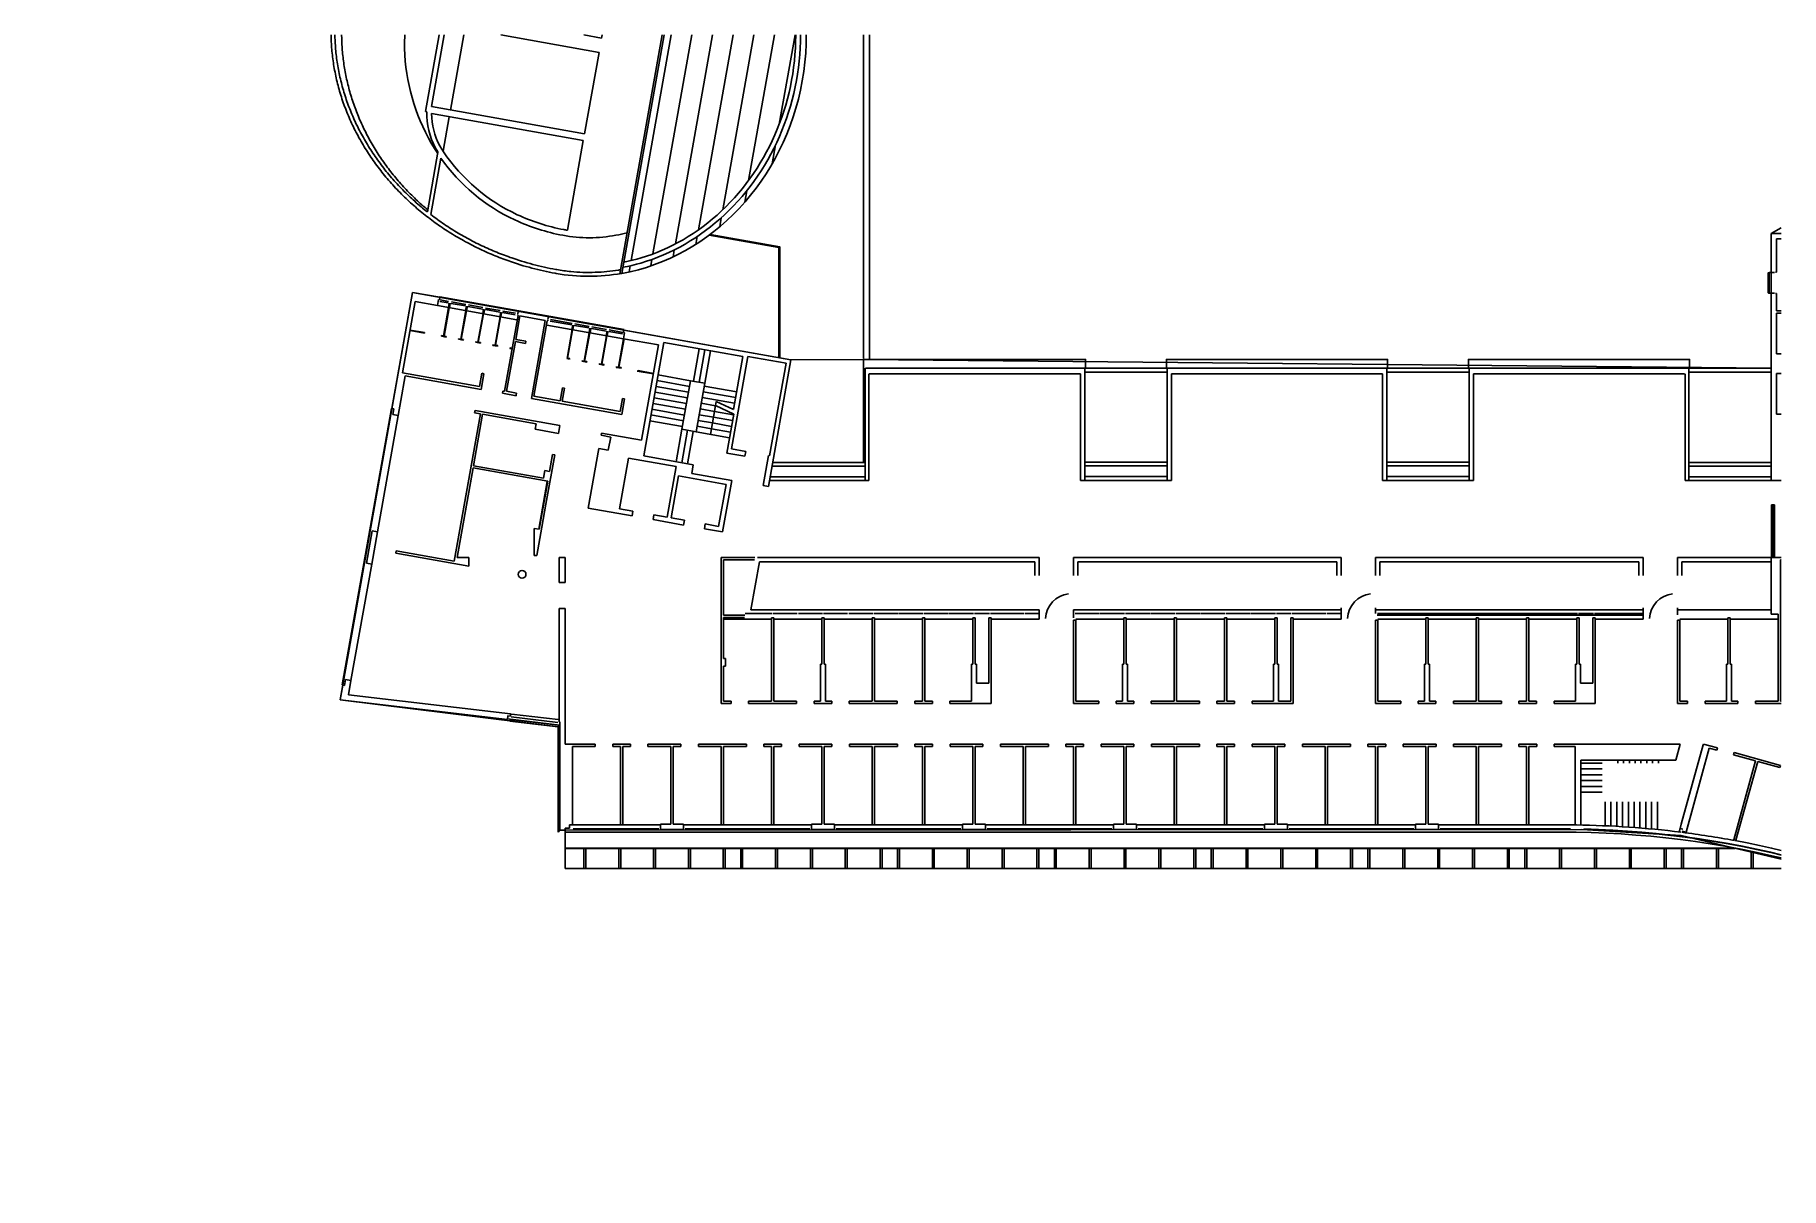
# Paper-space layout 'EPS' of a CAD drawing. Header units: millimetres. Extents: x 0 to 285, y 0 to 188.
# The model-space entities are those that its viewports show. They can reach past a viewport. Long polylines and large blocks are cut down to what shows.
import ezdxf

# ---------------------------------------------------------------- set-up
doc = ezdxf.new("R2010")
doc.units = ezdxf.units.MM
doc.header["$LTSCALE"] = 5
for name, color, linetype in [('A_MCUT_STEL', 1, 'Continuous'), ('A_ROOF', 5, 'Continuous'), ('A_SEEN_LT', 1, 'Continuous'), ('A_SEEN_MD', 3, 'Continuous'), ('A_WALL_GLAS', 1, 'Continuous'), ('A_WALL_PRTN', 2, 'Continuous')]:
    doc.layers.add(name, color=color, linetype=linetype)
doc.layers.get('0').off()
doc.layers.get('A_MCUT_STEL').off()

# ---------------------------------------------------------------- blocks, each defined once
blk = doc.blocks.new('1')
at = {"layer": 'A_WALL_PRTN'}
for p, q in [((-59, 6), (-5.6, 6)), ((-59, 6), (-59, 6)), ((-59, 6), (-59, 6)), ((-59, 6), (-59, -22)), ((6.4, 6), (59, 6)), ((30, 6), (30, 6)), ((30, 6), (30, 6)), ((59, -22), (59, 6)), ((-59, -19), (-59, -19)), ((-59, -19), (-59, -19)), ((-59, -22), (59, -22)), ((59, -19), (59, -19)), ((59, -19), (59, -19)), ((59, -19), (59, -19))]:
    blk.add_line(p, q, dxfattribs=at)

msp = doc.modelspace()

# ---------------------------------------------------------------- linework, layer by layer
at = {"layer": 'A_ROOF'}
for p, q in [((6346.2, 3139), (6218, 3065)), ((6218, 3065), (6218, 2369)), ((-799.6, 2760.6), (-1174.2, 657.4)), ((1154.7, 2412.5), (-799.6, 2760.6)), ((1530, 2415), (1154.7, 2412.5)), ((6218, 2369), (1530, 2415)), ((-1174.2, 657.4), (-47, 517.6)), ((-47, 517.6), (-47, -27)), ((-47, -27), (-39.5, -15)), ((-39.5, -15), (5240, -13)), ((5240, -13), (5752.2, -43.4)), ((5752.2, -43.4), (6494.9, -218.8))]:
    msp.add_line(p, q, dxfattribs=at)
at = {"layer": 'A_SEEN_LT'}
for p, q in [((6202.5, 2861), (6202.5, 2759)), ((6206.5, 2861), (6206.5, 2759)), ((-615.2, 2706.4), (-658.6, 2714.2)), ((-657.2, 2722), (-613.8, 2714.3)), ((-599.6, 2711.8), (-525.2, 2698.5)), ((-526.6, 2690.7), (-601, 2703.9)), ((-438, 2674.9), (-512.4, 2688.1)), ((-511, 2696), (-436.6, 2682.7)), ((-349.4, 2659.1), (-423.8, 2672.3)), ((-422.4, 2680.2), (-348, 2667)), ((-269.7, 2644.9), (-335.2, 2656.5)), ((-333.7, 2664.4), (-268.3, 2652.8)), ((-255.1, 2641.3), (-324.8, 2250.2)), ((-266.8, 2518.4), (-245.2, 2639.5)), ((-114.3, 2616.2), (-186, 2213.4)), ((23.9, 2600.7), (-88.1, 2620.7)), ((6245, 2666.1), (6611, 2666.1)), ((6245, 2654.1), (6611, 2654.1)), ((-104.4, 2614.5), (-173.8, 2225.2)), ((-89.5, 2612.8), (22.5, 2592.9)), ((36.8, 2590.3), (111.1, 2577.1)), ((112.5, 2585), (38.2, 2598.2)), ((125.4, 2574.6), (199.7, 2561.3)), ((201.1, 2569.2), (126.8, 2582.4)), ((214, 2558.8), (284.1, 2546.3)), ((285.5, 2554.2), (215.4, 2566.7)), ((-314.6, 2250.2), (-268.9, 2506.6)), ((-216.7, 2497.3), (-268.9, 2506.6)), ((-214.6, 2509.1), (-266.8, 2518.4)), ((-216.7, 2497.3), (-214.6, 2509.1)), ((650.5, 2302.2), (680.3, 2469.6)), ((680, 2297), (709.8, 2464.3)), ((709.6, 2291.7), (739.4, 2459.1)), ((-454.1, 2275.1), (-851.1, 2345.8)), ((981.5, 2421), (981.5, 2421)), ((-445.7, 2259.6), (-837.8, 2329.5)), ((-442.1, 2343), (-454.1, 2275.1)), ((-431.2, 2341), (-445.7, 2259.6)), ((-431.2, 2341), (-445.7, 2259.6)), ((-431.2, 2341), (-442.1, 2343)), ((-25.8, 2268.8), (-37.9, 2201)), ((-15, 2266.9), (-27.1, 2199)), ((-15, 2266.9), (-25.8, 2268.8)), ((625.2, 2245.8), (457.8, 2275.6)), ((630.5, 2275.3), (463.1, 2305.1)), ((635.7, 2304.9), (468.4, 2334.7)), ((635.7, 2304.9), (591, 2053.8)), ((709.6, 2291.7), (635.7, 2304.9)), ((664.8, 2040.7), (709.6, 2291.7)), ((706.9, 2276.9), (874.3, 2247.1)), ((-332.9, 2251.6), (-334.9, 2239.9)), ((-334.9, 2239.9), (-326.8, 2238.4)), ((-332.9, 2251.6), (-324.8, 2250.2)), ((-264.8, 2227.4), (-326.8, 2238.5)), ((-314.6, 2250.2), (-262.4, 2240.9)), ((-264.2, 2231.1), (-264.8, 2227.4)), ((-262.4, 2240.9), (-264.2, 2231.1)), ((-186, 2213.4), (280.6, 2130.3)), ((-173.8, 2225.2), (-37.9, 2201)), ((-27.1, 2199), (272.2, 2145.7)), ((284.3, 2213.6), (272.2, 2145.7)), ((295.1, 2211.6), (280.6, 2130.3)), ((295.1, 2211.6), (284.3, 2213.6)), ((609.4, 2157.2), (442, 2187)), ((614.7, 2186.7), (447.3, 2216.5)), ((619.9, 2216.3), (452.6, 2246.1)), ((691.1, 2188.3), (765, 2175.2)), ((696.4, 2217.9), (863.8, 2188.1)), ((701.7, 2247.4), (869, 2217.6)), ((738.7, 2027.5), (765.3, 2177.2)), ((-449.8, 2134), (-585.3, 1373.6)), ((-438, 2131.9), (-485.3, 1866.1)), ((-477.2, 2151.1), (-479.3, 2139.3)), ((-477.2, 2151.1), (-479.3, 2139.3)), ((-479.3, 2139.3), (-449.8, 2134)), ((-477.2, 2151.1), (-435.9, 2143.7)), ((-38.4, 2072.9), (-477.2, 2151.1)), ((-161.8, 2082.7), (-438, 2131.9)), ((-166.9, 2054.3), (-161.8, 2082.7)), ((593.6, 2068.6), (426.3, 2098.4)), ((598.9, 2098.1), (431.5, 2127.9)), ((604.2, 2127.6), (436.8, 2157.5)), ((675.4, 2099.7), (749.2, 2086.6)), ((680.6, 2129.3), (754.5, 2116.1)), ((685.9, 2158.8), (759.7, 2145.6)), ((749.2, 2086.6), (847.7, 2069)), ((754.5, 2116.1), (852.9, 2098.6)), ((759.7, 2145.6), (858.2, 2128.1)), ((846.9, 2160.6), (858.5, 2158.5)), ((-45.5, 2032.7), (-166.9, 2054.3)), ((-45.5, 2032.7), (-38.4, 2072.9)), ((561.2, 1886.4), (591, 2053.8)), ((590.7, 1881.2), (620.5, 2048.6)), ((591, 2053.8), (664.8, 2040.7)), ((620.3, 1875.9), (650.1, 2043.3)), ((664.8, 2040.7), (837.1, 2010)), ((670.1, 2070.2), (743.9, 2057)), ((743.9, 2057), (842.4, 2039.5)), ((-65.3, 1921.9), (-110.7, 1666.9)), ((-77.1, 1924), (-92.6, 1836.8)), ((-77.1, 1924), (-65.3, 1921.9)), ((-487.4, 1854.3), (-569.8, 1392)), ((-101.7, 1785.6), (-487.4, 1854.3)), ((-123.3, 1801.6), (-485.3, 1866.1)), ((-116.3, 1841), (-123.3, 1801.6)), ((-116.3, 1841), (-92.6, 1836.8)), ((-104.1, 1784), (-147.9, 1537.9)), ((-101.7, 1785.6), (-145.9, 1537.5)), ((-110.7, 1666.9), (-131.8, 1548.7)), ((-171.9, 1402), (-171.9, 1542.1)), ((-171.9, 1542.1), (-145.9, 1537.5)), ((-131.8, 1548.7), (-157.9, 1402)), ((-886.4, 1415.1), (-884.3, 1426.9)), ((-886.4, 1415.1), (-508.8, 1347.8)), ((-884.3, 1426.9), (-585.3, 1373.6)), ((-508.8, 1392), (-569.8, 1392)), ((-508.8, 1347.8), (-508.8, 1392)), ((-171.9, 1402), (-157.9, 1402)), ((794, 1094.9), (794, 1392)), ((968.8, 1392), (794, 1392)), ((806, 1094.9), (806, 1380)), ((966.7, 1380), (806, 1380)), ((6266, 1392), (6635.6, 1392)), ((6266, 1380), (6635.6, 1380)), ((794, 1094.9), (794, 638.9)), ((915.9, 1094.9), (806, 1094.9)), ((806, 1082.9), (806, 870.5)), ((913.8, 1082.9), (806, 1082.9)), ((1057, 1102.9), (917.3, 1102.9)), ((1057, 1102.6), (917.3, 1102.6)), ((1187, 1102.9), (1063, 1102.9)), ((1187, 1102.6), (1063, 1102.6)), ((1317, 1102.9), (1193, 1102.9)), ((1317, 1102.6), (1193, 1102.6)), ((1447, 1102.9), (1323, 1102.9)), ((1447, 1102.6), (1323, 1102.6)), ((1578.1, 1102.9), (1453, 1102.9)), ((1577.5, 1102.6), (1453, 1102.6)), ((1708.1, 1102.9), (1581.9, 1102.9)), ((1707.5, 1102.6), (1582.5, 1102.6)), ((1838.1, 1102.9), (1711.9, 1102.9)), ((1837.5, 1102.6), (1712.5, 1102.6)), ((1968.1, 1102.9), (1841.9, 1102.9)), ((1967.5, 1102.6), (1842.5, 1102.6)), ((2098.1, 1102.9), (1971.9, 1102.9)), ((2097.5, 1102.6), (1972.5, 1102.6)), ((2102.4, 1102.6), (2179.5, 1102.6)), ((2103, 1102.9), (2179.5, 1102.9)), ((2357, 1102.9), (2185, 1102.9)), ((2357, 1102.6), (2185, 1102.6)), ((2437, 1102.9), (2363, 1102.9)), ((2437, 1102.6), (2363, 1102.6)), ((2747.5, 1102.9), (2622.5, 1102.9)), ((2747.5, 1102.6), (2622.5, 1102.6)), ((2877.5, 1102.9), (2752.5, 1102.9)), ((2877.5, 1102.6), (2752.5, 1102.6)), ((2882.5, 1102.9), (3007.5, 1102.9)), ((2882.5, 1102.6), (3007.5, 1102.6)), ((3137.5, 1102.9), (3012.5, 1102.9)), ((3137.5, 1102.6), (3012.5, 1102.6)), ((3142.5, 1102.9), (3267.5, 1102.9)), ((3142.5, 1102.6), (3267.5, 1102.6)), ((3397.5, 1102.9), (3272.5, 1102.9)), ((3397.5, 1102.6), (3272.5, 1102.6)), ((3402.5, 1102.9), (3527.5, 1102.9)), ((3402.5, 1102.6), (3527.5, 1102.6)), ((3657.5, 1102.9), (3532.5, 1102.9)), ((3657.5, 1102.6), (3532.5, 1102.6)), ((3661.9, 1102.6), (3739, 1102.6)), ((3662.5, 1102.9), (3739, 1102.9)), ((3917.5, 1102.9), (3744, 1102.9)), ((3917.5, 1102.6), (3744, 1102.6)), ((3922.5, 1102.9), (3997.6, 1102.9)), ((3922.5, 1102.6), (3997, 1102.6)), ((5218, 1102.9), (4184, 1102.9)), ((5218, 1102.6), (4184, 1102.6)), ((5300, 1102.9), (5223, 1102.9)), ((5300, 1102.6), (5223, 1102.6)), ((5557, 1102.9), (5305, 1102.9)), ((5557, 1102.6), (5305, 1102.6)), ((6254, 1100), (6254, 650.9)), ((6266, 1100), (6266, 650.9)), ((1054, 1080), (1054, 650.9)), ((1054, 1080), (1066, 1080)), ((1066, 1080), (1066, 650.9)), ((1314, 1080), (1314, 841.1)), ((1314, 1080), (1326, 1080)), ((1326, 1080), (1326, 841.1)), ((1574, 1080), (1574, 650.9)), ((1574, 1080), (1586, 1080)), ((1586, 1080), (1586, 650.9)), ((1834, 1080), (1834, 650.9)), ((1834, 1080), (1846, 1080)), ((1846, 1080), (1846, 650.9)), ((2094, 1080), (2094, 841.1)), ((2094, 1080), (2106, 1080)), ((2106, 1080), (2106, 841.1)), ((2176, 1080), (2176, 742.9)), ((2176, 1080), (2188, 1080)), ((2188, 1080), (2188, 638.9)), ((2614, 1067.7), (2614, 638.9)), ((2614, 1067.7), (2626, 1067.7)), ((2626, 1067.7), (2626, 650.9)), ((2874, 1080), (2874, 841.1)), ((2874, 1080), (2886, 1080)), ((2886, 1080), (2886, 841.1)), ((3134, 1080), (3134, 650.9)), ((3134, 1080), (3146, 1080)), ((3146, 1080), (3146, 650.9)), ((3394, 1080), (3394, 650.9)), ((3394, 1080), (3406, 1080)), ((3406, 1080), (3406, 650.9)), ((3654, 1080), (3654, 841.1)), ((3654, 1080), (3666, 1080)), ((3666, 1080), (3666, 841.1)), ((3736, 1080), (3736, 650.9)), ((3736, 1080), (3748, 1080)), ((3748, 1080), (3748, 638.9)), ((4174, 1067.7), (4174, 638.9)), ((4174, 1067.7), (4186, 1067.7)), ((4186, 1067.7), (4186, 650.9)), ((4434, 1080), (4434, 841.1)), ((4434, 1080), (4446, 1080)), ((4446, 1080), (4446, 841.1)), ((4694, 1080), (4694, 650.9)), ((4694, 1080), (4706, 1080)), ((4706, 1080), (4706, 650.9)), ((4954, 1080), (4954, 650.9)), ((4954, 1080), (4966, 1080)), ((4966, 1080), (4966, 650.9)), ((5214, 1080), (5214, 841.1)), ((5214, 1080), (5226, 1080)), ((5226, 841.1), (5226, 1080)), ((5296, 1080), (5296, 742.9)), ((5296, 1080), (5308, 1080)), ((5308, 1080), (5308, 638.9)), ((5734, 1067.7), (5734, 638.9)), ((5734, 1067.7), (5746, 1067.7)), ((5746, 1067.7), (5746, 650.9)), ((5994, 1080), (5994, 841.1)), ((5994, 1080), (6006, 1080)), ((6006, 1080), (6006, 841.1)), ((806, 870.5), (816.5, 870.5)), ((806, 830.5), (806, 650.9)), ((816.5, 830.5), (806, 830.5)), ((816.5, 870.5), (816.5, 830.5)), ((1307.5, 841.1), (1307.5, 650.9)), ((1307.5, 841.1), (1314, 841.1)), ((1326, 841.1), (1332.5, 841.1)), ((1332.5, 841.1), (1332.5, 650.9)), ((2087.5, 841.1), (2087.5, 650.9)), ((2087.5, 841.1), (2094, 841.1)), ((2112.5, 841.1), (2106, 841.1)), ((2112.5, 841.1), (2112.5, 742.9)), ((2867.5, 841.1), (2867.5, 650.9)), ((2867.5, 841.1), (2874, 841.1)), ((2886, 841.1), (2892.5, 841.1)), ((2892.5, 841.1), (2892.5, 650.9)), ((3647.5, 841.1), (3647.5, 650.9)), ((3647.5, 841.1), (3654, 841.1)), ((3672.5, 841.1), (3666, 841.1)), ((3672.5, 841.1), (3672.5, 650.9)), ((4427.5, 841.1), (4427.5, 650.9)), ((4427.5, 841.1), (4434, 841.1)), ((4446, 841.1), (4452.5, 841.1)), ((4452.5, 841.1), (4452.5, 650.9)), ((5207.5, 841.1), (5207.5, 650.9)), ((5207.5, 841.1), (5214, 841.1)), ((5232.5, 841.1), (5226, 841.1)), ((5232.5, 841.1), (5232.5, 742.9)), ((5987.5, 841.1), (5987.5, 650.9)), ((5987.5, 841.1), (5994, 841.1)), ((6012.5, 841.1), (6006, 841.1)), ((6012.5, 841.1), (6012.5, 650.9)), ((2176, 742.9), (2112.5, 742.9)), ((5296, 742.9), (5232.5, 742.9)), ((846, 638.9), (794, 638.9)), ((846, 650.9), (806, 650.9)), ((846, 638.9), (846, 650.9)), ((936, 638.9), (936, 650.9)), ((1054, 650.9), (936, 650.9)), ((1184, 638.9), (936, 638.9)), ((1184, 650.9), (1066, 650.9)), ((1184, 638.9), (1184, 650.9)), ((1274, 650.9), (1307.5, 650.9)), ((1274, 638.9), (1274, 650.9)), ((1274, 638.9), (1366, 638.9)), ((1366, 650.9), (1332.5, 650.9)), ((1366, 638.9), (1366, 650.9)), ((1574, 650.9), (1456, 650.9)), ((1456, 638.9), (1456, 650.9)), ((1704, 638.9), (1456, 638.9)), ((1704, 650.9), (1586, 650.9)), ((1704, 638.9), (1704, 650.9)), ((1834, 650.9), (1794, 650.9)), ((1794, 638.9), (1794, 650.9)), ((1886, 638.9), (1794, 638.9)), ((1886, 650.9), (1846, 650.9)), ((1886, 638.9), (1886, 650.9)), ((1976, 638.9), (1976, 650.9)), ((2087.5, 650.9), (1976, 650.9)), ((2188, 638.9), (1976, 638.9)), ((2744, 638.9), (2614, 638.9)), ((2744, 650.9), (2626, 650.9)), ((2744, 638.9), (2744, 650.9)), ((2834, 650.9), (2867.5, 650.9)), ((2834, 638.9), (2834, 650.9)), ((2834, 638.9), (2926, 638.9)), ((2926, 650.9), (2892.5, 650.9)), ((2926, 638.9), (2926, 650.9)), ((3134, 650.9), (3016, 650.9)), ((3016, 638.9), (3016, 650.9)), ((3264, 638.9), (3016, 638.9)), ((3264, 650.9), (3146, 650.9)), ((3264, 638.9), (3264, 650.9)), ((3394, 650.9), (3354, 650.9)), ((3354, 638.9), (3354, 650.9)), ((3446, 638.9), (3354, 638.9)), ((3446, 650.9), (3406, 650.9)), ((3446, 638.9), (3446, 650.9)), ((3536, 638.9), (3536, 650.9)), ((3647.5, 650.9), (3536, 650.9)), ((3748, 638.9), (3536, 638.9)), ((3736, 650.9), (3672.5, 650.9)), ((4304, 638.9), (4174, 638.9)), ((4304, 650.9), (4186, 650.9)), ((4304, 638.9), (4304, 650.9)), ((4394, 650.9), (4427.5, 650.9)), ((4394, 638.9), (4394, 650.9)), ((4394, 638.9), (4486, 638.9)), ((4486, 650.9), (4452.5, 650.9)), ((4486, 638.9), (4486, 650.9)), ((4694, 650.9), (4576, 650.9)), ((4576, 638.9), (4576, 650.9)), ((4824, 638.9), (4576, 638.9)), ((4824, 650.9), (4706, 650.9)), ((4824, 638.9), (4824, 650.9)), ((4954, 650.9), (4914, 650.9)), ((4914, 638.9), (4914, 650.9)), ((5006, 638.9), (4914, 638.9)), ((5006, 650.9), (4966, 650.9)), ((5006, 638.9), (5006, 650.9)), ((5096, 638.9), (5096, 650.9)), ((5207.5, 650.9), (5096, 650.9)), ((5308, 638.9), (5096, 638.9)), ((5786, 638.9), (5734, 638.9)), ((5786, 650.9), (5746, 650.9)), ((5786, 638.9), (5786, 650.9)), ((5876, 650.9), (5987.5, 650.9)), ((5876, 638.9), (5876, 650.9)), ((5876, 638.9), (6046, 638.9)), ((6046, 650.9), (6012.5, 650.9)), ((6046, 638.9), (6046, 650.9)), ((6254, 650.9), (6136, 650.9)), ((6136, 638.9), (6136, 650.9)), ((6707.6, 638.9), (6136, 638.9)), ((6266, 650.9), (6623.6, 650.9)), ((-296.2, 556.8), (-297.4, 546.9)), ((-297, 549.8), (-296.5, 549.8)), ((-295.7, 556.7), (-296.9, 546.8)), ((-48, 517.7), (-296.9, 546.8)), ((-296.8, 551.8), (-296.3, 551.8)), ((-47, 525.7), (-296, 554.8)), ((-50.2, 540.6), (-290.3, 568.7)), ((-48.5, 555.5), (-288.6, 583.6)), ((-46.8, 527.6), (-48, 517.7)), ((-47.6, 520.7), (-47.1, 520.6)), ((-46.3, 527.6), (-47.5, 517.7)), ((-47.4, 522.7), (-46.9, 522.6)), ((144, 428.9), (25.6, 428.9)), ((144, 416.9), (25.6, 416.9)), ((144, 428.9), (144, 416.9)), ((326, 428.9), (234, 428.9)), ((234, 428.9), (234, 416.9)), ((326, 428.9), (234, 428.9)), ((326, 428.9), (234, 428.9)), ((274, 416.9), (234, 416.9)), ((274, 14.9), (274, 416.9)), ((326, 416.9), (286, 416.9)), ((286, 14.9), (286, 416.9)), ((326, 428.9), (326, 416.9)), ((586.4, 428.9), (416, 428.9)), ((416, 428.9), (416, 416.9)), ((534, 416.9), (416, 416.9)), ((534, 15), (534, 416.9)), ((586.4, 416.9), (546, 416.9)), ((546, 15), (546, 416.9)), ((586.4, 428.9), (586.4, 416.9)), ((924.4, 428.9), (676.4, 428.9)), ((676.4, 428.9), (676.4, 416.9)), ((794.4, 416.9), (676.4, 416.9)), ((794.4, 14.9), (794.4, 416.9)), ((806.4, 14.9), (806.4, 416.9)), ((924.4, 416.9), (806.4, 416.9)), ((924.4, 428.9), (924.4, 416.9)), ((1106.4, 428.9), (1014.4, 428.9)), ((1014.4, 428.9), (1014.4, 416.9)), ((1106.4, 428.9), (1014.4, 428.9)), ((1054.4, 416.9), (1014.4, 416.9)), ((1054.4, 14.9), (1054.4, 416.9)), ((1066.4, 14.9), (1066.4, 416.9)), ((1106.4, 416.9), (1066.4, 416.9)), ((1106.4, 428.9), (1106.4, 416.9)), ((1366.4, 428.9), (1196.4, 428.9)), ((1196.4, 428.9), (1196.4, 416.9)), ((1314.4, 416.9), (1196.4, 416.9)), ((1314.4, 15), (1314.4, 416.9)), ((1326.4, 15), (1326.4, 416.9)), ((1366.4, 416.9), (1326.4, 416.9)), ((1366.4, 428.9), (1366.4, 416.9)), ((1456.4, 428.9), (1456.4, 416.9)), ((1704.4, 428.9), (1456.4, 428.9)), ((1574.4, 416.9), (1456.4, 416.9)), ((1574.4, 14.9), (1574.4, 416.9)), ((1586.4, 14.9), (1586.4, 416.9)), ((1704.4, 416.9), (1586.4, 416.9)), ((1704.4, 428.9), (1704.4, 416.9)), ((1886.4, 428.9), (1794.4, 428.9)), ((1794.4, 428.9), (1794.4, 416.9)), ((1886.4, 428.9), (1794.4, 428.9)), ((1834.4, 416.9), (1794.4, 416.9)), ((1834.4, 14.9), (1834.4, 416.9)), ((1846.4, 14.9), (1846.4, 416.9)), ((1886.4, 416.9), (1846.4, 416.9)), ((1886.4, 428.9), (1886.4, 416.9)), ((2146.4, 428.9), (1976.4, 428.9)), ((1976.4, 428.9), (1976.4, 416.9)), ((2094.4, 416.9), (1976.4, 416.9)), ((2094.4, 15), (2094.4, 416.9)), ((2106.4, 15), (2106.4, 416.9)), ((2146.4, 416.9), (2106.4, 416.9)), ((2146.4, 428.9), (2146.4, 416.9)), ((2236.4, 428.9), (2236.4, 416.9)), ((2484.4, 428.9), (2236.4, 428.9)), ((2354.4, 416.9), (2236.4, 416.9)), ((2354.4, 14.9), (2354.4, 416.9)), ((2366.4, 14.9), (2366.4, 416.9)), ((2484.4, 416.9), (2366.4, 416.9)), ((2484.4, 428.9), (2484.4, 416.9)), ((2666.4, 428.9), (2574.4, 428.9)), ((2574.4, 428.9), (2574.4, 416.9)), ((2666.4, 428.9), (2574.4, 428.9)), ((2614.4, 416.9), (2574.4, 416.9)), ((2614.4, 14.9), (2614.4, 416.9)), ((2626.4, 14.9), (2626.4, 416.9)), ((2666.4, 416.9), (2626.4, 416.9)), ((2666.4, 428.9), (2666.4, 416.9)), ((2926.4, 428.9), (2756.4, 428.9)), ((2756.4, 428.9), (2756.4, 416.9)), ((2874.4, 416.9), (2756.4, 416.9)), ((2874.4, 15), (2874.4, 416.9)), ((2886.4, 15), (2886.4, 416.9)), ((2926.4, 416.9), (2886.4, 416.9)), ((2926.4, 428.9), (2926.4, 416.9)), ((3016.4, 428.9), (3016.4, 416.9)), ((3264.4, 428.9), (3016.4, 428.9)), ((3134.4, 416.9), (3016.4, 416.9)), ((3134.4, 15), (3134.4, 416.9)), ((3146.4, 14.9), (3146.4, 416.9)), ((3264.4, 416.9), (3146.4, 416.9)), ((3264.4, 428.9), (3264.4, 416.9)), ((3446.4, 428.9), (3354.4, 428.9)), ((3354.4, 428.9), (3354.4, 416.9)), ((3446.4, 428.9), (3354.4, 428.9)), ((3394.4, 416.9), (3354.4, 416.9)), ((3394.4, 14.9), (3394.4, 416.9)), ((3406.4, 14.9), (3406.4, 416.9)), ((3446.4, 416.9), (3406.4, 416.9)), ((3446.4, 428.9), (3446.4, 416.9)), ((3706.4, 428.9), (3536.4, 428.9)), ((3536.4, 428.9), (3536.4, 416.9)), ((3654.4, 416.9), (3536.4, 416.9)), ((3654.4, 15), (3654.4, 416.9)), ((3666.4, 15), (3666.4, 416.9)), ((3706.4, 416.9), (3666.4, 416.9)), ((3706.4, 428.9), (3706.4, 416.9)), ((3796.4, 428.9), (3796.4, 416.9)), ((4044.4, 428.9), (3796.4, 428.9)), ((3914.4, 416.9), (3796.4, 416.9)), ((3914.4, 14.9), (3914.4, 416.9)), ((3926.4, 15), (3926.4, 416.9)), ((4044.4, 416.9), (3926.4, 416.9)), ((4044.4, 428.9), (4044.4, 416.9)), ((4226.4, 428.9), (4134.4, 428.9)), ((4134.4, 428.9), (4134.4, 416.9)), ((4226.4, 428.9), (4134.4, 428.9)), ((4174.4, 416.9), (4134.4, 416.9)), ((4174.4, 14.9), (4174.4, 416.9)), ((4186.4, 14.9), (4186.4, 416.9)), ((4226.4, 416.9), (4186.4, 416.9)), ((4226.4, 428.9), (4226.4, 416.9)), ((4486.4, 428.9), (4316.4, 428.9)), ((4316.4, 428.9), (4316.4, 416.9)), ((4434.4, 416.9), (4316.4, 416.9)), ((4434.4, 15), (4434.4, 416.9)), ((4446.4, 15), (4446.4, 416.9)), ((4486.4, 416.9), (4446.4, 416.9)), ((4486.4, 428.9), (4486.4, 416.9)), ((4576.4, 428.9), (4576.4, 416.9)), ((4824.4, 428.9), (4576.4, 428.9)), ((4694.4, 416.9), (4576.4, 416.9)), ((4694.4, 14.9), (4694.4, 416.9)), ((4706.4, 14.9), (4706.4, 416.9)), ((4824.4, 416.9), (4706.4, 416.9)), ((4824.4, 428.9), (4824.4, 416.9)), ((5006.4, 428.9), (4914.4, 428.9)), ((4914.4, 428.9), (4914.4, 416.9)), ((5006.4, 428.9), (4914.4, 428.9)), ((4954.4, 416.9), (4914.4, 416.9)), ((4954.4, 14.9), (4954.4, 416.9)), ((4966.4, 14.9), (4966.4, 416.9)), ((5006.4, 416.9), (4966.4, 416.9)), ((5006.4, 428.9), (5006.4, 416.9)), ((5096.4, 428.9), (5096.4, 416.9)), ((5205, 428.9), (5096.4, 428.9)), ((5205, 416.9), (5096.4, 416.9)), ((5936.5, 397.4), (5897.9, 408)), ((5939.7, 408.9), (5901.1, 419.6)), ((5936.5, 397.4), (5939.7, 408.9)), ((6023.2, 373.4), (6026.4, 384.9)), ((6136.9, 341.9), (6023.2, 373.4)), ((6265.4, 318.8), (6026.4, 384.9)), ((5235, 330), (5345, 330)), ((5235, 300), (5345, 300)), ((5425, 345), (5425, 330)), ((5455, 345), (5455, 330)), ((5485, 345), (5485, 330)), ((5515, 345), (5515, 330)), ((5545, 345), (5545, 330)), ((5575, 345), (5575, 330)), ((5605, 345), (5605, 330)), ((5635, 345), (5635, 330)), ((6024.3, -65), (6136.9, 341.9)), ((6035.9, -68.2), (6148.5, 338.7)), ((6148.5, 338.7), (6262.2, 307.2)), ((6262.2, 307.2), (6265.4, 318.8)), ((6279.1, -119.3), (6387.5, 272.5)), ((5235, 270), (5345, 270)), ((5235, 240), (5345, 240)), ((5235, 210), (5345, 210)), ((6290.6, -122.5), (6399.1, 269.3)), ((5235, 180), (5345, 180)), ((5360, 130), (5360, 6.8)), ((5390, 130), (5390, 5.4)), ((5420, 130), (5420, 3.8)), ((5450, 130), (5450, 2)), ((5480, 130), (5480, 0)), ((5510, 130), (5510, -2.1)), ((5540, 130), (5540, -4.4)), ((5570, 130), (5570, -7)), ((5600, 130), (5600, -9.7)), ((5630, 130), (5630, -12.6)), ((6030.8, -110.5), (-12, -110.5)), ((-12, -110.5), (-12, -213)), ((6466.6, -213), (-12, -213))]:
    msp.add_line(p, q, dxfattribs=at)
for points in [[(328.7, 2925), (703.2, 5027.1)], [(441.5, 2959.3), (797.2, 4956.3)], [(557.4, 3011), (888.2, 4868.3)], [(677, 3084.1), (975.3, 4758.8)], [(802, 3187), (1057.2, 4619.6)], [(935.7, 3338.9), (1130.3, 4431.2)], [(1094, 3628.7), (1178.9, 4105)], [(1057.8, 3425.2), (1075, 3521.9)], [(915.7, 3226.2), (926.2, 3285.5)], [(786.4, 3099.1), (794.7, 3146.2)], [(545.3, 2943.5), (551.9, 2980.1)], [(663.6, 3008.9), (670.9, 3049.5)], [(737.5, 3060.1), (1097, 2996.1), (1097, 2422.8)], [(318.3, 2866.2), (324, 2898.2)], [(430.4, 2897.1), (436.4, 2930.9)], [(1530, 1880.9), (1530, 2415), (2676, 2415), (2676, 2369.3)], [(3094, 2369.3), (3094, 2415), (4236, 2415), (4236, 2369.2)], [(4654, 2369.2), (4654, 2415), (5796, 2415), (5796, 2369.1)], [(6115, -127.1), (6115, -213), (6125, -213), (6125, -129.1)], [(6295, -167.7), (6295, -213), (6305, -213), (6305, -170.1)]]:
    msp.add_lwpolyline(points, dxfattribs=at)
for points in [[(95, -213), (95, -110), (85, -110), (85, -213)], [(275, -213), (275, -110), (265, -110), (265, -213)], [(455, -213), (455, -110), (445, -110), (445, -213)], [(635, -213), (635, -110), (625, -110), (625, -213)], [(815, -213), (815, -110), (805, -110), (805, -213)], [(905, -213), (905, -110), (895, -110), (895, -213)], [(1085, -213), (1085, -110), (1075, -110), (1075, -213)], [(1265, -213), (1265, -110), (1255, -110), (1255, -213)], [(1445, -213), (1445, -110), (1435, -110), (1435, -213)], [(1625, -213), (1625, -110), (1615, -110), (1615, -213)], [(1715, -213), (1715, -110), (1705, -110), (1705, -213)], [(1895, -213), (1895, -110), (1885, -110), (1885, -213)], [(2075, -213), (2075, -110), (2065, -110), (2065, -213)], [(2255, -213), (2255, -110), (2245, -110), (2245, -213)], [(2435, -213), (2435, -110), (2425, -110), (2425, -213)], [(2525, -213), (2525, -110), (2515, -110), (2515, -213)], [(2705, -213), (2705, -110), (2695, -110), (2695, -213)], [(2885, -213), (2885, -110), (2875, -110), (2875, -213)], [(3065, -213), (3065, -110), (3055, -110), (3055, -213)], [(3245, -213), (3245, -110), (3235, -110), (3235, -213)], [(3335, -213), (3335, -110), (3325, -110), (3325, -213)], [(3515, -213), (3515, -110), (3505, -110), (3505, -213)], [(3695, -213), (3695, -110), (3685, -110), (3685, -213)], [(3875, -213), (3875, -110), (3865, -110), (3865, -213)], [(4055, -213), (4055, -110), (4045, -110), (4045, -213)], [(4145, -213), (4145, -110), (4135, -110), (4135, -213)], [(4325, -213), (4325, -110), (4315, -110), (4315, -213)], [(4505, -213), (4505, -110), (4495, -110), (4495, -213)], [(4685, -213), (4685, -110), (4675, -110), (4675, -213)], [(4865, -213), (4865, -110), (4855, -110), (4855, -213)], [(4955, -213), (4955, -110), (4945, -110), (4945, -213)], [(5135, -213), (5135, -110), (5125, -110), (5125, -213)], [(5315, -213), (5315, -110), (5305, -110), (5305, -213)], [(5495, -213), (5495, -110), (5485, -110), (5485, -213)], [(5675, -213), (5675, -110), (5665, -110), (5665, -213)], [(5765, -213), (5765, -110), (5755, -110), (5755, -213)], [(5945, -213), (5945, -110), (5935, -110), (5935, -213)]]:
    msp.add_lwpolyline(points, close=True, dxfattribs=at)
for centre, radius, start, end in [((6204.5, 2861), 2, 0, 180), ((6204.5, 2759), 2, 180, 0), ((2607.1, 1067.9), 138.6, 97.68832, 176.38214), ((4167.1, 1067.9), 138.6, 97.68832, 176.38214), ((5727.1, 1067.9), 138.6, 97.68832, 176.38214)]:
    msp.add_arc(centre, radius, start, end, dxfattribs=at)
for points, knots in [([(286.2, 2890.3), (317.5, 2896.2), (348.5, 2903.6), (418.7, 2923.9), (457.6, 2937.8), (533.8, 2970.4), (571.2, 2989.1), (644, 3031), (679.4, 3054.3), (747.8, 3105.1), (780.7, 3132.7), (843.7, 3191.7), (873.7, 3223.1), (930.4, 3289.5), (957.1, 3324.5), (1006.9, 3397.4), (1029.9, 3435.4), (1072, 3513.9), (1091, 3554.4), (1124.8, 3637.4), (1139.6, 3679.9), (1164.7, 3766.4), (1175.1, 3810.3), (1191.1, 3898.9), (1196.9, 3943.7), (1203.7, 4033.4), (1204.7, 4078.3), (1202.2, 4167.9), (1198.6, 4212.5), (1186.7, 4300.7), (1178.5, 4344.3), (1157.5, 4429.9), (1144.8, 4472), (1114.9, 4554), (1097.8, 4593.9), (1059.6, 4671.1), (1038.4, 4708.4), (992.2, 4779.8), (967.2, 4813.9), (913.8, 4878.6), (885.3, 4909.1), (825.3, 4966.2), (793.7, 4992.8), (733.2, 5037.7), (704.6, 5056.7), (675.2, 5074)], [3.476483, 3.476483, 3.476483, 3.476483, 3.566546, 3.566546, 3.681759, 3.681759, 3.796973, 3.796973, 3.912187, 3.912187, 4.027401, 4.027401, 4.142615, 4.142615, 4.257829, 4.257829, 4.373043, 4.373043, 4.488257, 4.488257, 4.60347, 4.60347, 4.718684, 4.718684, 4.833898, 4.833898, 4.949112, 4.949112, 5.064326, 5.064326, 5.17954, 5.17954, 5.294754, 5.294754, 5.409968, 5.409968, 5.525181, 5.525181, 5.640395, 5.640395, 5.755609, 5.755609, 5.870823, 5.870823, 5.967742, 5.967742, 5.967742, 5.967742]), ([(290.9, 2916.7), (321.1, 2922.7), (351.1, 2930.1), (417.3, 2949.9), (453.4, 2963.1), (525.8, 2994.3), (562, 3012.5), (632.7, 3053.5), (667.2, 3076.3), (733.7, 3126), (765.8, 3152.8), (827, 3210.4), (856.2, 3241.1), (911.3, 3305.7), (937.3, 3339.7), (985.6, 3410.7), (1008, 3447.6), (1049, 3524), (1067.6, 3563.5), (1100.7, 3644.4), (1115.3, 3686), (1140, 3770.6), (1150.2, 3813.7), (1166.1, 3900.7), (1171.8, 3944.7), (1178.6, 4032.6), (1179.7, 4076.7), (1177.4, 4164.3), (1173.9, 4207.9), (1162.5, 4294), (1154.5, 4336.6), (1134.3, 4420.2), (1121.9, 4461.2), (1093.1, 4541.3), (1076.5, 4580.2), (1039.5, 4655.5), (1019.1, 4691.8), (974.6, 4761.3), (950.6, 4794.4), (899.3, 4857.1), (872.1, 4886.7), (814.8, 4942.1), (784.6, 4967.9), (726.5, 5011.8), (698.9, 5030.5), (670.5, 5047.7)], [3.485646, 3.485646, 3.485646, 3.485646, 3.574991, 3.574991, 3.684883, 3.684883, 3.799326, 3.799326, 3.914285, 3.914285, 4.029056, 4.029056, 4.143647, 4.143647, 4.258001, 4.258001, 4.372349, 4.372349, 4.486868, 4.486868, 4.60173, 4.60173, 4.717047, 4.717047, 4.8324, 4.8324, 4.947494, 4.947494, 5.062284, 5.062284, 5.176971, 5.176971, 5.291733, 5.291733, 5.406434, 5.406434, 5.520932, 5.520932, 5.63496, 5.63496, 5.748511, 5.748511, 5.862062, 5.862062, 5.958668, 5.958668, 5.958668, 5.958668])]:
    msp.add_open_spline(points, degree=3, knots=knots, dxfattribs=at)
at = {"layer": 'A_SEEN_MD'}
for p, q in [((1530, 4624.4), (1530, 2419)), ((1560, 4688.1), (1560, 2419)), ((6208, 2757), (6208, 2863)), ((-658.3, 2738.5), (-658.8, 2735.6)), ((292.3, 2569.2), (-658.3, 2738.5)), ((6220, 2757), (6208, 2757)), ((-671.5, 2692.6), (-261, 2619.5)), ((-106.4, 2592), (288.9, 2521.5)), ((292.3, 2569.2), (291.7, 2566.3)), ((1538, 2369), (1538, 1789.5)), ((1540, 2369), (2672, 2369.1)), ((2672, 1789.5), (2672, 2369.1)), ((2672, 2349), (3098, 2349)), ((2673, 2369), (3099, 2369)), ((3098, 2369.1), (4232, 2369.1)), ((3098, 2369.1), (3098, 1789.5)), ((4232, 1789.5), (4232, 2369)), ((4232, 2369), (4658, 2369)), ((4232, 2349), (4658, 2349)), ((4658, 2369.1), (5792, 2369.1)), ((4658, 1789.5), (4658, 2369)), ((5792, 1789.5), (5792, 2369.1)), ((5792, 2369), (6218, 2369)), ((5792, 2349), (6218, 2349)), ((1557, 2341), (1557, 1789.5)), ((1559, 2341), (2650, 2341.1)), ((2650, 1789.5), (2650, 2341)), ((3120, 2341.1), (4210, 2341.1)), ((3120, 1789.5), (3120, 2341.1)), ((4210, 2341), (4210, 1789.5)), ((4680, 2341.1), (5770, 2341.1)), ((4680, 1789.5), (4680, 2340.9)), ((5773, 2341), (5773, 1789.5)), ((-909.4, 2161.2), (-1163.5, 734.6)), ((-874.2, 2124.9), (-981.2, 1524.4)), ((-896.6, 2158.9), (-909.4, 2161.2)), ((1538, 1808.5), (1047.1, 1808.5)), ((1538, 1864), (1057, 1864)), ((1538, 1883), (1060.3, 1883)), ((2672, 1885), (3098, 1885)), ((2672, 1865), (3098, 1865)), ((2672, 1809.5), (3098, 1809.5)), ((4232, 1885), (4658, 1885)), ((4232, 1865), (4658, 1865)), ((4232, 1809.5), (4658, 1809.5)), ((5792, 1883), (6218, 1883)), ((5792, 1864), (6218, 1864)), ((6218, 1808.5), (5792, 1808.5)), ((1557, 1789.5), (1043.7, 1789.5)), ((2650, 1789.5), (3120, 1789.5)), ((4210, 1789.5), (4680, 1789.5)), ((6218, 1789.5), (5773, 1789.5)), ((-1011, 1357), (-1118, 756.5)), ((992.2, 1369), (948.1, 1121.5)), ((981, 1392), (2437, 1392)), ((2414, 1369), (992.2, 1369)), ((2414, 1369), (2414, 1299.8)), ((2437, 1392), (2437, 1299.8)), ((2614, 1392), (3997, 1392)), ((2614, 1299.8), (2614, 1392)), ((2637, 1369), (3974, 1369)), ((2637, 1299.8), (2637, 1369)), ((3974, 1369), (3974, 1299.8)), ((3997, 1392), (3997, 1299.8)), ((4174, 1392), (5557, 1392)), ((4174, 1299.8), (4174, 1392)), ((4197, 1369), (5534, 1369)), ((4197, 1299.8), (4197, 1369)), ((5534, 1369), (5534, 1299.8)), ((5557, 1392), (5557, 1299.8)), ((6218, 1392), (5734, 1392)), ((5734, 1299.8), (5734, 1392)), ((6218, 1369), (5757, 1369)), ((5757, 1299.8), (5757, 1369)), ((2437, 1121.5), (948.1, 1121.5)), ((2437, 1074), (2437, 1121.5)), ((3997, 1121.5), (2614, 1121.5)), ((2614, 1121.5), (2614, 1080)), ((3997, 1132), (3997, 1074)), ((4174, 1103.5), (4174, 1132)), ((5557, 1121.5), (4174, 1121.5)), ((5557, 1094.9), (4183, 1094.9)), ((5557, 1132), (5557, 1094.9)), ((5557, 1094.9), (5557, 1074)), ((5734, 1096), (5734, 1132)), ((6218, 1121.5), (5734, 1121.5)), ((1054, 1074), (806, 1074)), ((1314, 1074), (1066, 1074)), ((1574, 1074), (1326, 1074)), ((1834, 1074), (1586, 1074)), ((2094, 1074), (1846, 1074)), ((2437, 1074), (2188, 1074)), ((2874, 1074), (2626, 1074)), ((3134, 1074), (2886, 1074)), ((3394, 1074), (3146, 1074)), ((3654, 1074), (3406, 1074)), ((3997, 1074), (3748, 1074)), ((4434, 1074), (4186, 1074)), ((4694, 1074), (4446, 1074)), ((4954, 1074), (4706, 1074)), ((5214, 1074), (4966, 1074)), ((5557, 1074), (5308, 1074)), ((5994, 1074), (5746, 1074)), ((6254, 1074), (6006, 1074)), ((-1150.7, 732.3), (-1163.5, 734.6)), ((-39.5, 526.8), (-309.1, 558.3)), ((480.5, 11), (25.6, 11)), ((1260.5, 11), (599.5, 11)), ((2040.5, 11), (1379.5, 11)), ((2820.5, 11), (2159.5, 11)), ((3600.5, 11), (2939.5, 11)), ((4380.5, 11), (3719.5, 11)), ((5210.4, 11), (4499.5, 11)), ((-12, -15), (-12, -28)), ((-12, -27), (5210.4, -27)), ((-12, -28), (-12, -108)), ((5741.7, -25.1), (5746.9, -6.6)), ((5766.8, -28.2), (5768.1, -23.5)), ((6017.3, -108), (-12, -108))]:
    msp.add_line(p, q, dxfattribs=at)
for points in [[(-1165.5, 4139.8), (-1165.8, 4130.7), (-1166, 4121.7), (-1166.2, 4112.6), (-1166.3, 4103.5), (-1166.3, 4094.4), (-1166.2, 4085.2), (-1166, 4076.1), (-1165.8, 4066.9), (-1165.5, 4057.7), (-1165.1, 4048.5), (-1164.6, 4039.3), (-1164.1, 4030), (-1163.4, 4020.8), (-1162.7, 4011.5), (-1161.9, 4002.2), (-1161.1, 3993), (-1160.1, 3983.7), (-1159.1, 3974.4), (-1158, 3965), (-1156.8, 3955.7), (-1155.5, 3946.4), (-1154.1, 3937.1), (-1152.7, 3927.8), (-1151.2, 3918.4), (-1149.6, 3909.1), (-1147.9, 3899.7), (-1146.1, 3890.4), (-1144.3, 3881.1), (-1142.4, 3871.7), (-1140.4, 3862.4), (-1138.3, 3853), (-1136.1, 3843.7), (-1133.9, 3834.4), (-1131.5, 3825.1), (-1129.1, 3815.7), (-1126.6, 3806.4), (-1124, 3797.1), (-1121.4, 3787.8), (-1118.6, 3778.6), (-1115.8, 3769.3), (-1112.9, 3760), (-1109.9, 3750.8), (-1106.8, 3741.5), (-1103.6, 3732.3), (-1100.4, 3723.1), (-1097.1, 3713.9), (-1093.7, 3704.7), (-1090.2, 3695.6), (-1086.6, 3686.4), (-1082.9, 3677.3), (-1079.2, 3668.2), (-1075.4, 3659.1), (-1071.5, 3650), (-1067.5, 3641), (-1063.5, 3632), (-1059.3, 3623), (-1055.1, 3614), (-1050.8, 3605.1), (-1046.5, 3596.2), (-1042, 3587.3), (-1037.5, 3578.4), (-1032.9, 3569.6), (-1028.2, 3560.8), (-1023.4, 3552), (-1018.6, 3543.3), (-1013.7, 3534.5), (-1008.7, 3525.9), (-1003.6, 3517.2), (-998.5, 3508.6), (-993.3, 3500), (-988, 3491.5), (-982.6, 3483), (-977.2, 3474.5), (-971.6, 3466.1), (-966.1, 3457.7), (-960.4, 3449.4), (-954.7, 3441.1), (-948.9, 3432.8), (-943, 3424.6), (-937.1, 3416.4), (-931.1, 3408.2), (-925, 3400.1), (-918.8, 3392.1), (-912.6, 3384.1), (-906.3, 3376.1), (-900, 3368.2), (-893.6, 3360.3), (-887.1, 3352.5), (-880.6, 3344.7), (-873.9, 3337), (-867.3, 3329.3), (-860.5, 3321.7), (-853.7, 3314.1), (-846.9, 3306.6), (-840, 3299.1), (-833, 3291.7), (-826, 3284.3), (-818.9, 3277), (-811.7, 3269.7), (-804.5, 3262.5), (-797.2, 3255.4), (-789.9, 3248.3), (-782.5, 3241.2), (-775.1, 3234.2), (-767.6, 3227.3), (-760.1, 3220.4), (-752.5, 3213.6), (-744.8, 3206.8), (-737.1, 3200.1), (-729.4, 3193.5), (-721.6, 3186.9)], [(-604.4, 3702.4), (-529.4, 4123.3)], [(-642.2, 3489.9), (-610.5, 3668)], [(732, 3056), (1092, 2991.9), (1092, 2423.7)]]:
    msp.add_lwpolyline(points, dxfattribs=at)
msp.add_lwpolyline([(-669.9, 3477.3, -0.124508), (-837.3, 3955.1, -0.068381), (-825.1, 4214.1)], format="xyb", dxfattribs=at)
for radius, start, end in [(4835, 82.837, 89.25895), (4797, 74.51224, 89.25895), (4835, 79.53775, 82.77711), (4835, 76.45037, 79.47827), (4835, 74.51224, 76.39108)]:
    msp.add_arc((5148.8, -4823.6), radius, start, end, dxfattribs=at)
msp.add_ellipse((152, 4040), major_axis=(220.7, 1179.5), ratio=0.897978, start_param=3.466122, end_param=5.977998, dxfattribs=at)
at = {"layer": 'A_WALL_GLAS'}
for p, q in [((-639.8, 2535.6), (-613.7, 2682.3)), ((-636.9, 2535.1), (-610.7, 2681.8)), ((-610.6, 2705.6), (-614.7, 2682.5)), ((-605.6, 2704.7), (-609.8, 2681.6)), ((-551.2, 2519.8), (-525.1, 2666.5)), ((-548.3, 2519.3), (-522.1, 2666)), ((-522, 2689.8), (-526.1, 2666.7)), ((-517, 2688.9), (-521.2, 2665.8)), ((-462.1, 2504), (-436, 2650.7)), ((-460.2, 2503.6), (-434, 2650.3)), ((-433.4, 2674), (-437.5, 2650.9)), ((-428.4, 2673.2), (-432.5, 2650)), ((-373.5, 2488.2), (-347.4, 2634.9)), ((-371.6, 2487.8), (-345.4, 2634.5)), ((-344.8, 2658.3), (-348.9, 2635.1)), ((-339.8, 2657.4), (-343.9, 2634.3)), ((-738.5, 2550.2), (-812.4, 2563.3)), ((-738, 2553.1), (-811.9, 2566.3)), ((-738.5, 2550.2), (-738, 2553.1)), ((-651.2, 2534.6), (-650.7, 2537.6)), ((-626.6, 2530.2), (-651.2, 2534.6)), ((-626, 2533.2), (-650.7, 2537.6)), ((-626.6, 2530.2), (-626, 2533.2)), ((-2.1, 2419.1), (24.5, 2568.6)), ((0.3, 2421.6), (26.5, 2568.3)), ((27.2, 2592), (23, 2568.9)), ((32.1, 2591.2), (28, 2568)), ((87, 2406.2), (113.1, 2552.8)), ((89, 2405.8), (115.1, 2552.5)), ((115.8, 2576.3), (111.6, 2553.1)), ((120.7, 2575.4), (116.6, 2552.3)), ((175.6, 2390.4), (201.7, 2537.1)), ((177.6, 2390), (203.7, 2536.7)), ((204.4, 2560.5), (200.3, 2537.4)), ((209.3, 2559.6), (205.2, 2536.5)), ((-562.6, 2518.8), (-562.1, 2521.8)), ((-538, 2514.4), (-562.6, 2518.8)), ((-537.4, 2517.4), (-562.1, 2521.8)), ((-538, 2514.4), (-537.4, 2517.4)), ((-474, 2503), (-473.4, 2506)), ((-449.4, 2498.6), (-474, 2503)), ((-448.8, 2501.6), (-473.4, 2506)), ((-449.4, 2498.6), (-448.8, 2501.6)), ((-385.4, 2487.3), (-384.8, 2490.2)), ((-360.8, 2482.9), (-385.4, 2487.2)), ((-360.2, 2485.8), (-384.8, 2490.2)), ((-360.8, 2482.9), (-360.2, 2485.8)), ((-296.8, 2471.5), (-296.2, 2474.4)), ((-285.7, 2469.5), (-296.8, 2471.5)), ((-285.2, 2472.4), (-296.2, 2474.4)), ((264.2, 2374.6), (290.3, 2521.3)), ((266.2, 2374.2), (292.3, 2520.9)), ((11.1, 2416.6), (-2.1, 2419)), ((11.7, 2419.6), (-1.6, 2421.9)), ((11.1, 2416.6), (11.7, 2419.6)), ((75.1, 2405.2), (75.7, 2408.2)), ((99.7, 2400.8), (75.1, 2405.2)), ((100.3, 2403.8), (75.7, 2408.2)), ((99.7, 2400.8), (100.3, 2403.8)), ((163.7, 2389.4), (164.3, 2392.4)), ((188.4, 2385.1), (163.7, 2389.4)), ((188.9, 2388), (164.3, 2392.4)), ((188.4, 2385.1), (188.9, 2388)), ((252.3, 2373.7), (252.9, 2376.6)), ((277, 2369.3), (252.3, 2373.7)), ((277.5, 2372.2), (252.9, 2376.6)), ((277, 2369.3), (277.5, 2372.2)), ((361, 2354.3), (443.8, 2339.6)), ((364.3, 2353.7), (364.8, 2356.7)), ((364.8, 2356.7), (444.4, 2342.5)), ((6220, 1664.5), (6220, 1392)), ((6234.7, 1664.5), (6220, 1664.5)), ((6234.7, 1659.5), (6220, 1659.5)), ((6226.4, 1659.5), (6226.4, 1397)), ((6228.4, 1659.5), (6228.4, 1397)), ((6234.7, 1664.5), (6234.7, 1392)), ((6234.7, 1397), (6220, 1397))]:
    msp.add_line(p, q, dxfattribs=at)
for points in [[(30, -9.7), (472.6, -9.7)], [(30, -11.2), (472.6, -11.2)], [(607.4, -9.7), (1252.6, -9.7)], [(607.4, -11.2), (1252.6, -11.2)], [(1387.4, -9.7), (2032.6, -9.7)], [(1387.4, -11.2), (2032.6, -11.2)], [(2167.4, -9.7), (2812.6, -9.7)], [(2167.4, -11.2), (2812.6, -11.2)], [(2947.4, -9.7), (3592.6, -9.7)], [(2947.4, -11.2), (3592.6, -11.2)], [(3727.4, -9.7), (4372.6, -9.7)], [(3727.4, -11.2), (4372.6, -11.2)], [(4507.4, -9.7), (5181.5, -9.7)], [(4507.4, -11.2), (5181.5, -11.2)]]:
    msp.add_lwpolyline(points, dxfattribs=at)
for centre, radius, start, end in [((5125.9, -4932.3), 4924.2, 74.59251, 88.55555), ((5126.2, -4930.7), 4921.1, 74.59164, 88.55873)]:
    msp.add_arc(centre, radius, start, end, dxfattribs=at)
at = {"layer": 'A_WALL_PRTN'}
for p, q in [((176.2, 4073.8), (251.2, 4494.7)), ((-627.9, 4140.8), (-702.8, 3720)), ((88.1, 3579.1), (163.1, 3999.9)), ((-702.8, 3720), (88.1, 3579.1)), ((-0.4, 3082), (82, 3544.6)), ((-705.7, 3162.4), (-653.8, 3453.7)), ((6218, 2863), (6218, 3065)), ((6218, 3065), (6316, 3065)), ((6245, 2865), (6245, 3038)), ((6245, 3038), (6345.7, 3038)), ((6220, 2863), (6208, 2863)), ((6218, 2863), (6234, 2863)), ((6240, 2865), (6245, 2865)), ((-799.6, 2760.6), (-906.4, 2161.1)), ((-851.1, 2345.8), (-785.7, 2713)), ((-658.8, 2735.6), (-799.6, 2760.6)), ((-785.7, 2713), (-671.5, 2692.6)), ((-666, 2723.6), (-671.5, 2692.6)), ((-666, 2723.6), (-661.1, 2722.7)), ((-658.8, 2735.6), (-661.1, 2722.7)), ((6218, 2757), (6234, 2757)), ((6218, 1789.5), (6218, 2757)), ((6240, 2755), (6245, 2755)), ((6245, 2666.1), (6245, 2755)), ((-257, 2644.7), (-257.5, 2641.7)), ((-255.1, 2641.3), (-257.5, 2641.7)), ((-253.7, 2663.4), (-256.2, 2649.1)), ((-98.1, 2635.7), (-253.7, 2663.4)), ((-245.2, 2639.5), (-114.3, 2616.2)), ((-101.5, 2617), (-102, 2614)), ((-98.1, 2635.7), (-100.7, 2621.4)), ((6245, 2444.1), (6245, 2654.1)), ((-102, 2614), (-104.4, 2614.5)), ((294.4, 2552.6), (288.9, 2521.5)), ((289.5, 2553.5), (291.7, 2566.3)), ((289.5, 2553.5), (294.4, 2552.6)), ((1154.7, 2412.5), (291.7, 2566.3)), ((288.9, 2521.5), (470.5, 2489.2)), ((470.5, 2489.2), (383, 1997.9)), ((498.2, 2502), (393.8, 1916.3)), ((498.2, 2502), (906.7, 2429.3)), ((6245, 2444.1), (6295, 2444.1)), ((6295, 2342.4), (6295, 2444.1)), ((847.2, 1952.3), (932.2, 2429.8)), ((857.9, 2155.3), (906.7, 2429.3)), ((932.2, 2429.8), (1129.1, 2394.7)), ((1154.7, 2412.5), (1038.2, 1758.8)), ((1129.1, 2394.7), (1044.1, 1917.2)), ((-860.3, 2203), (-837.8, 2329.5)), ((6245, 2342.4), (6295, 2342.4)), ((6245, 2342.4), (6245, 2132.4)), ((-860.3, 2203), (-874.2, 2124.9)), ((765.3, 2177.2), (769, 2197.6)), ((765.3, 2177.2), (859, 2132.7)), ((769, 2197.6), (857.9, 2155.3)), ((-906.4, 2161.1), (-896.5, 2159.4)), ((-896.5, 2159.4), (-901.8, 2129.8)), ((-901.8, 2129.8), (-874.2, 2124.9)), ((823.1, 1931.2), (859, 2132.7)), ((6245, 2132.4), (6295, 2132.4)), ((6295, 2132.4), (6295, 1789.5)), ((174.1, 2022.9), (176.2, 2034.7)), ((223.4, 2014.1), (174.1, 2022.9)), ((383, 1997.9), (176.2, 2034.7)), ((223.4, 2014.1), (211.2, 1945.7)), ((107.2, 1647.4), (161.9, 1954.5)), ((161.9, 1954.5), (211.2, 1945.7)), ((269.1, 1643.9), (315.6, 1904.8)), ((315.6, 1904.8), (561.7, 1861)), ((393.8, 1916.3), (649.8, 1870.7)), ((823.1, 1931.2), (916.6, 1914.5)), ((921, 1939.2), (847.2, 1952.3)), ((916.6, 1914.5), (921, 1939.2)), ((1039.2, 1918.1), (1011.6, 1763.6)), ((1039.2, 1918.1), (1044.1, 1917.2)), ((515.3, 1600.1), (561.7, 1861)), ((535, 1596.6), (573.5, 1813.1)), ((573.5, 1813.1), (819.7, 1769.3)), ((649.8, 1870.7), (641.9, 1826.4)), ((641.9, 1826.4), (848.7, 1789.5)), ((781.1, 1552.7), (819.7, 1769.3)), ((801.3, 1523.7), (848.7, 1789.5)), ((1011.6, 1763.6), (1038.2, 1758.8)), ((6218, 1789.5), (6295, 1789.5)), ((107.2, 1647.4), (333.7, 1607)), ((269.1, 1643.9), (338, 1631.6)), ((338, 1631.6), (333.7, 1607)), ((446.3, 1612.3), (442, 1587.7)), ((442, 1587.7), (599.5, 1559.7)), ((515.3, 1600.1), (446.3, 1612.3)), ((535, 1596.6), (603.9, 1584.3)), ((603.9, 1584.3), (599.5, 1559.7)), ((712.2, 1565), (707.8, 1540.4)), ((707.8, 1540.4), (801.3, 1523.7)), ((781.1, 1552.7), (712.2, 1565)), ((-1038.6, 1361.9), (-1008.8, 1529.3)), ((-981.2, 1524.4), (-1011, 1357)), ((-1008.8, 1529.3), (-981.2, 1524.4)), ((-1038.6, 1361.9), (-1011, 1357)), ((-12.5, 1392), (-42.5, 1392)), ((-42.5, 1263.5), (-42.5, 1392)), ((-12.5, 1392), (-12.5, 1263.5)), ((6218, 1100), (6218, 1392)), ((6218, 1392), (6266, 1392)), ((6266, 1380), (6266, 1100)), ((-12.5, 1263.5), (-42.5, 1263.5)), ((-12.5, 1129.5), (-42.5, 1129.5)), ((-12.5, 1129.5), (-12.5, 428.9)), ((6218, 1100), (6254, 1100)), ((2874, 1080), (2886, 1080)), ((3134, 1080), (3146, 1080)), ((4434, 1080), (4446, 1080)), ((4694, 1080), (4706, 1080)), ((5994, 1080), (6006, 1080)), ((5994, 1080), (6006, 1080)), ((-1160.7, 733.6), (-1174.2, 657.4)), ((-1150.8, 731.8), (-1160.7, 733.6)), ((-1150.8, 731.8), (-1145.6, 761.4)), ((-1145.6, 761.4), (-1118, 756.5)), ((-1131.2, 682.1), (-1118, 756.5)), ((-309.4, 556.3), (-1174.2, 657.4)), ((25.6, 428.9), (-12.5, 428.9)), ((25.6, 416.9), (25.6, 11)), ((5748.1, 428.9), (5205, 428.9)), ((5205, 416.9), (5205, 11)), ((5748.1, 428.9), (5724.8, 345)), ((5752.8, 15), (5866, 424.1)), ((5777.8, -26.1), (5897.9, 408)), ((5866, 424.1), (5867.4, 428.9)), ((5901.1, 419.6), (5867.4, 428.9)), ((5724.8, 345), (5235, 345)), ((5235, 345), (5235, 10.6)), ((10, 11), (10, -6)), ((25.6, 11), (10, 11)), ((5752.8, 15), (5746.9, -6.6)), ((-12, -15), (-39.5, -15)), ((10, -6), (-12, -6)), ((-12, -15), (-12, -6)), ((5761.3, -10.6), (5746.9, -6.6)), ((5758.5, -20.8), (5777.8, -26.1)), ((6035.9, -68.2), (6024.3, -65)), ((6290.6, -122.5), (6279.1, -119.3))]:
    msp.add_line(p, q, dxfattribs=at)
for points in [[(-58.4, 2858.6), (-63.4, 2859.5), (-78.3, 2862.3), (-93.3, 2865.2), (-108.3, 2868.3), (-123.3, 2871.6), (-138.3, 2875), (-153.3, 2878.5), (-168.3, 2882.2), (-183.3, 2886.1), (-198.4, 2890.2), (-213.4, 2894.4), (-228.4, 2898.7), (-243.4, 2903.3), (-258.3, 2907.9), (-273.3, 2912.8), (-283.3, 2916.1), (-293.2, 2919.5), (-303.2, 2923), (-313.1, 2926.5), (-323.1, 2930.1), (-333, 2933.8), (-342.9, 2937.6), (-352.8, 2941.4), (-362.6, 2945.3), (-372.5, 2949.3), (-382.3, 2953.3), (-392.1, 2957.4), (-402, 2961.6), (-411.7, 2965.9), (-421.5, 2970.2), (-431.2, 2974.6), (-441, 2979.1), (-450.7, 2983.7), (-460.3, 2988.3), (-470, 2993), (-479.6, 2997.8), (-489.2, 3002.6), (-498.8, 3007.5), (-508.3, 3012.5), (-517.9, 3017.6), (-527.3, 3022.7), (-536.8, 3027.9), (-546.2, 3033.2), (-555.6, 3038.5), (-565, 3044), (-574.3, 3049.5), (-583.6, 3055), (-592.8, 3060.6), (-602.1, 3066.3), (-611.2, 3072.1), (-620.4, 3077.9), (-629.5, 3083.9), (-638.5, 3089.8), (-647.5, 3095.9), (-656.5, 3102), (-665.5, 3108.2), (-674.4, 3114.4), (-683.2, 3120.8), (-692, 3127.1), (-700.7, 3133.6), (-709.5, 3140.1), (-718.1, 3146.7), (-726.7, 3153.4), (-735.3, 3160.1), (-743.8, 3166.9), (-752.2, 3173.7), (-760.6, 3180.6), (-769, 3187.6), (-777.3, 3194.6), (-785.5, 3201.8), (-793.7, 3208.9), (-801.8, 3216.2), (-809.9, 3223.4), (-817.9, 3230.8), (-825.9, 3238.2), (-833.8, 3245.7), (-841.6, 3253.2), (-849.4, 3260.8), (-857.1, 3268.5), (-864.7, 3276.2), (-872.3, 3284), (-879.8, 3291.8), (-887.2, 3299.7), (-894.6, 3307.6), (-901.9, 3315.6), (-909.2, 3323.6), (-916.4, 3331.8), (-923.5, 3339.9), (-930.5, 3348.1), (-937.5, 3356.4), (-944.4, 3364.7), (-951.2, 3373.1), (-957.9, 3381.5), (-964.6, 3389.9), (-971.2, 3398.4), (-977.8, 3407), (-984.2, 3415.6), (-990.6, 3424.3), (-996.9, 3433), (-1003.1, 3441.7), (-1009.2, 3450.5), (-1015.3, 3459.3), (-1021.3, 3468.2), (-1027.2, 3477.1), (-1033, 3486.1), (-1038.7, 3495.1), (-1044.4, 3504.1), (-1050, 3513.2), (-1055.4, 3522.3), (-1060.9, 3531.5), (-1066.2, 3540.7), (-1071.4, 3549.9), (-1076.6, 3559.1), (-1081.6, 3568.4), (-1086.6, 3577.8), (-1091.5, 3587.1), (-1096.3, 3596.5), (-1101, 3605.9), (-1105.7, 3615.4), (-1110.2, 3624.8), (-1114.7, 3634.3), (-1119, 3643.9), (-1123.3, 3653.4), (-1127.5, 3663), (-1131.6, 3672.6), (-1135.6, 3682.2), (-1139.5, 3691.9), (-1143.3, 3701.5), (-1147.1, 3711.2), (-1150.7, 3720.9), (-1154.3, 3730.6), (-1157.7, 3740.4), (-1161.1, 3750.1), (-1164.4, 3759.9), (-1167.5, 3769.7), (-1170.6, 3779.5), (-1173.6, 3789.3), (-1176.5, 3799.1), (-1179.3, 3808.9), (-1182.1, 3818.7), (-1184.7, 3828.6), (-1187.2, 3838.4), (-1189.7, 3848.3), (-1192, 3858.1), (-1194.3, 3868), (-1196.5, 3877.9), (-1198.5, 3887.7), (-1200.5, 3897.6), (-1202.4, 3907.5), (-1204.2, 3917.3), (-1205.9, 3927.2), (-1207.5, 3937), (-1209.1, 3946.9), (-1210.5, 3956.8), (-1211.8, 3966.6), (-1213.1, 3976.4), (-1214.2, 3986.3), (-1215.3, 3996.1), (-1216.3, 4005.9), (-1217.2, 4015.7), (-1218, 4025.5), (-1218.7, 4035.3), (-1219.3, 4045), (-1219.8, 4054.8), (-1220.3, 4064.5), (-1220.6, 4074.2), (-1220.9, 4083.9), (-1221.1, 4093.6), (-1221.2, 4103.2), (-1221.1, 4112.9), (-1221.1, 4122.5), (-1220.9, 4132.1), (-1220.6, 4141.7)], [(-723.5, 3176.3), (-731.3, 3182.5), (-739.6, 3189.2), (-747.9, 3196), (-756.1, 3202.9), (-764.3, 3209.8), (-772.4, 3216.9), (-780.5, 3223.9), (-788.5, 3231), (-796.4, 3238.2), (-804.3, 3245.5), (-812.2, 3252.8), (-819.9, 3260.2), (-827.7, 3267.6), (-835.3, 3275.1), (-842.9, 3282.6), (-850.4, 3290.2), (-857.9, 3297.9), (-865.3, 3305.6), (-872.7, 3313.3), (-879.9, 3321.2), (-887.1, 3329), (-894.3, 3337), (-901.3, 3345), (-908.3, 3353), (-915.3, 3361.1), (-922.1, 3369.2), (-928.9, 3377.4), (-935.6, 3385.6), (-942.3, 3393.9), (-948.9, 3402.3), (-955.4, 3410.6), (-961.8, 3419.1), (-968.1, 3427.5), (-974.4, 3436.1), (-980.6, 3444.6), (-986.7, 3453.2), (-992.8, 3461.9), (-998.7, 3470.6), (-1004.6, 3479.3), (-1010.4, 3488.1), (-1016.2, 3496.9), (-1021.8, 3505.8), (-1027.4, 3514.7), (-1032.9, 3523.6), (-1038.3, 3532.6), (-1043.6, 3541.6), (-1048.8, 3550.6), (-1054, 3559.7), (-1059, 3568.8), (-1064, 3577.9), (-1068.9, 3587.1), (-1073.7, 3596.3), (-1078.5, 3605.5), (-1083.1, 3614.8), (-1087.7, 3624.1), (-1092.1, 3633.4), (-1096.5, 3642.8), (-1100.8, 3652.1), (-1105, 3661.5), (-1109.1, 3670.9), (-1113.2, 3680.4), (-1117.1, 3689.8), (-1120.9, 3699.3), (-1124.7, 3708.8), (-1128.4, 3718.3), (-1131.9, 3727.9), (-1135.4, 3737.4), (-1138.8, 3747), (-1142.1, 3756.6), (-1145.4, 3766.2), (-1148.5, 3775.8), (-1151.5, 3785.4), (-1154.5, 3795), (-1157.3, 3804.7), (-1160.1, 3814.3), (-1162.8, 3824), (-1165.3, 3833.6), (-1167.8, 3843.3), (-1170.2, 3853), (-1172.6, 3862.7), (-1174.8, 3872.4), (-1176.9, 3882.1), (-1178.9, 3891.8), (-1180.9, 3901.4), (-1182.7, 3911.1), (-1184.5, 3920.8), (-1186.2, 3930.5), (-1187.8, 3940.2), (-1189.3, 3949.9), (-1190.7, 3959.5), (-1192, 3969.2), (-1193.2, 3978.9), (-1194.4, 3988.5), (-1195.4, 3998.2), (-1196.4, 4007.8), (-1197.3, 4017.4), (-1198, 4027), (-1198.7, 4036.6), (-1199.3, 4046.2), (-1199.9, 4055.8), (-1200.3, 4065.3), (-1200.6, 4074.8), (-1200.9, 4084.4), (-1201.1, 4093.9), (-1201.2, 4103.3), (-1201.1, 4112.8), (-1201.1, 4122.2), (-1200.9, 4131.6), (-1200.6, 4141)], [(667.8, 5089.9), (270.1, 2857.1)], [(680.8, 5105.5), (280.6, 2858.8)], [(-732.7, 3694.8), (-559.1, 4669.5)], [(176.2, 4073.8), (-614.7, 4214.7)], [(163.1, 3999.9), (-627.9, 4140.8)], [(-732.7, 3694.8), (-726.3, 3693.7)], [(-701.4, 3684.2), (82, 3544.6)], [(-723.5, 3176.3), (-668.6, 3484.5)], [(-54.9, 2878.3), (-59.8, 2879.2), (-74.6, 2881.9), (-89.4, 2884.8), (-104.2, 2887.9), (-119, 2891.1), (-133.8, 2894.4), (-148.6, 2898), (-163.4, 2901.6), (-178.2, 2905.5), (-193.1, 2909.5), (-207.9, 2913.6), (-222.7, 2917.9), (-237.5, 2922.4), (-252.3, 2927), (-267.1, 2931.8), (-276.9, 2935.1), (-286.7, 2938.4), (-296.5, 2941.8), (-306.4, 2945.3), (-316.2, 2948.9), (-325.9, 2952.5), (-335.7, 2956.2), (-345.5, 2960), (-355.2, 2963.9), (-364.9, 2967.8), (-374.7, 2971.8), (-384.3, 2975.9), (-394, 2980), (-403.7, 2984.2), (-413.3, 2988.5), (-422.9, 2992.8), (-432.5, 2997.3), (-442.1, 3001.8), (-451.6, 3006.3), (-461.2, 3011), (-470.7, 3015.7), (-480.1, 3020.5), (-489.6, 3025.3), (-499, 3030.2), (-508.4, 3035.2), (-517.8, 3040.3), (-527.1, 3045.4), (-536.4, 3050.6), (-545.7, 3055.9), (-554.9, 3061.2), (-564.1, 3066.7), (-573.2, 3072.1), (-582.4, 3077.7), (-591.5, 3083.3), (-600.5, 3089), (-609.5, 3094.8), (-618.5, 3100.6), (-627.5, 3106.5), (-636.4, 3112.5), (-645.2, 3118.5), (-654, 3124.6), (-662.8, 3130.8), (-671.5, 3137), (-680.2, 3143.3), (-688.8, 3149.6), (-697.4, 3156.1), (-705.7, 3162.4)], [(-39.5, -15), (-39.5, 542.7), (-42.5, 543.1), (-42.5, 1129.5)], [(-1131.2, 682.1), (-293.5, 584.2), (-294.8, 573.5), (-307.2, 575), (-309.4, 556.3)]]:
    msp.add_lwpolyline(points, dxfattribs=at)
for points in [[(-668.6, 3484.4, -0.017914), (-680.8, 3505.3, -0.131902), (-726.3, 3693.7, -0.131902)], [(-18.1, 3085, -0.062674), (-259.2, 3162.1, -0.136756), (-640.4, 3487.2, -0.028237), (-658.8, 3517.2, -0.125481), (-701.4, 3684.2, -0.125481)], [(-18.1, 3085, 0.006273), (-0.4, 3082, 0.006273)], [(250.5, 3055.9, 0.016756), (307.8, 3068.6)]]:
    msp.add_lwpolyline(points, format="xyb", dxfattribs=at)
msp.add_circle((-234.1, 1305), 20, dxfattribs=at)
for centre, radius, start, end in [((133.4, 4008.5), 963, 215.17415, 245.1135), ((167.4, 4081.7), 1043.8, 245.1135, 259.45857), ((112.5, 3786.5), 743.5, 259.45857, 280.69861)]:
    msp.add_arc(centre, radius, start, end, dxfattribs=at)
msp.add_ellipse((152, 4040), major_axis=(220.7, 1179.5), ratio=0.897978, start_param=3.151264, end_param=3.466122, dxfattribs=at)
msp.add_open_spline([(-54.9, 2878.3), (-31, 2874.1), (-6.9, 2870.8), (59.2, 2864.3), (101.5, 2863), (184, 2865.9), (224.2, 2869.9), (267.4, 2876.9), (270.6, 2877.4), (273.9, 2878)], degree=3, knots=[3.151264, 3.151264, 3.151264, 3.151264, 3.2203095, 3.2203095, 3.3400577, 3.3400577, 3.4537444, 3.4537444, 3.462991, 3.462991, 3.462991, 3.462991], dxfattribs=at)

# ---------------------------------------------------------------- block references
for p in [(540, 9), (1320, 9), (2100, 9), (2880, 9), (3660, 9), (4440, 9)]:
    msp.add_blockref('1', p)

psp = doc.layouts.new('EPS')

# ---------------------------------------------------------------- viewports
at = {"layer": 'A_MCUT_STEL'}
psp.add_viewport(center=(142.7, 94.2), size=(285.4, 188.4), view_center_point=(1759.13, 1113.18), view_height=5953.8741, dxfattribs=at)

doc.saveas('drawing.dxf')
